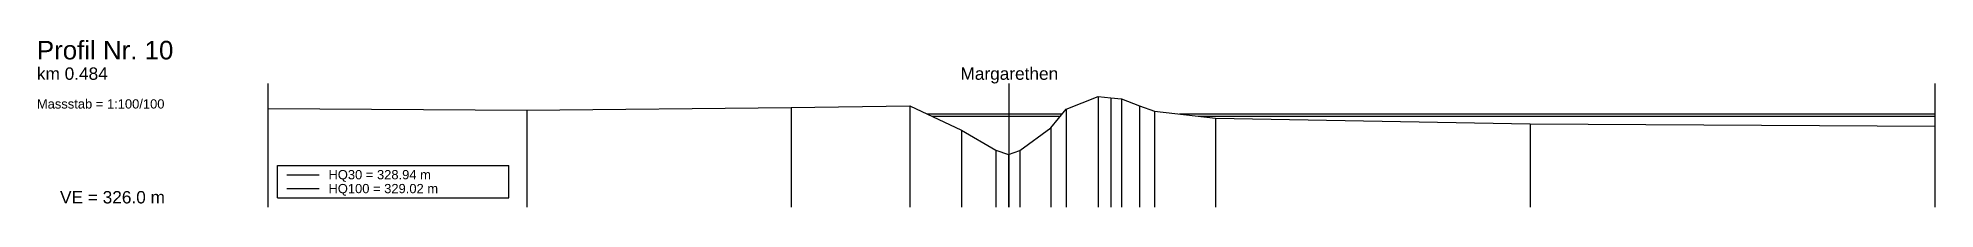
# Model space of a CAD drawing. Header units: millimetres. Extents: x -8 to 79, y -83 to 317.
# Drawn here: x -7.5 to 54, y 106 to 111.4 of the extents above; entities that cross this region are included whole.
import ezdxf
from ezdxf.enums import TextEntityAlignment as Align

# ---------------------------------------------------------------- set-up
doc = ezdxf.new("R2010")
doc.units = ezdxf.units.MM
doc.styles.get("Standard").update_dxf_attribs({"font": 'arial.ttf'})

msp = doc.modelspace()

# ---------------------------------------------------------------- texts
for s, height, p in [('Profil Nr. 10', 0.6, (-7.5, 110.6)), ('km 0.484', 0.4, (-7.5, 110)), ('Massstab = 1:100/100', 0.3, (-7.5, 109.1)), ('VE = 326.0 m', 0.4, (-6.75, 106))]:
    msp.add_text(s, height=height).set_placement(p, align=Align.BOTTOM_LEFT)
at = {"color": 1}
msp.add_text('Margarethen', height=0.4, dxfattribs=at).set_placement((24.015, 110), align=Align.BOTTOM_CENTER)
for s, p in [('HQ30 = 328.94 m', (1.95, 107.05)), ('HQ100 = 329.02 m', (1.95, 106.6))]:
    msp.add_text(s, height=0.3).set_placement(p, align=Align.MIDDLE_LEFT)

# ---------------------------------------------------------------- linework, layer by layer
at = {"layer": 'axis', "color": 1}
msp.add_line((24.015, 106), (24.015, 110), dxfattribs=at)
at = {"layer": 'frame'}
for p, q in [((0, 106), (0, 110)), ((54.017, 106), (54.017, 110)), ((0.3, 106.3), (0.3, 107.35)), ((0.3, 107.35), (7.8, 107.35)), ((7.8, 106.3), (7.8, 107.35)), ((0.3, 106.3), (7.8, 106.3))]:
    msp.add_line(p, q, dxfattribs=at)
at = {"layer": 'HQ100', "color": 3}
for p, q in [((21.35, 109.016), (25.728, 109.016)), ((29.531, 109.016), (54.017, 109.016)), ((0.6, 106.6), (1.65, 106.6))]:
    msp.add_line(p, q, dxfattribs=at)
at = {"layer": 'HQ30', "color": 2}
for p, q in [((21.504, 108.944), (25.669, 108.944)), ((30.149, 108.944), (54.017, 108.944)), ((0.6, 107.05), (1.65, 107.05))]:
    msp.add_line(p, q, dxfattribs=at)
at = {"layer": 'marker', "color": 253}
for p, q in [((26.897, 109.58), (26.897, 106)), ((27.309, 109.54), (27.309, 106)), ((27.65, 109.5), (27.65, 106)), ((8.38, 109.14), (8.38, 106)), ((16.94, 109.22), (16.94, 106)), ((20.79, 109.28), (20.79, 106)), ((25.854, 109.17), (25.854, 106)), ((28.231, 109.28), (28.231, 106)), ((28.723, 109.11), (28.723, 106)), ((30.693, 108.88), (30.693, 106)), ((22.465, 108.49), (22.465, 106)), ((25.363, 108.57), (25.363, 106)), ((40.895, 108.7), (40.895, 106)), ((23.578, 107.84), (23.578, 106)), ((23.989, 107.7), (23.989, 106)), ((24.36, 107.83), (24.36, 106))]:
    msp.add_line(p, q, dxfattribs=at)
at = {"layer": 'profile'}
msp.add_lwpolyline([(0, 109.19), (8.38, 109.14), (16.94, 109.22), (20.79, 109.28), (22.465, 108.49), (23.578, 107.84), (23.989, 107.7), (24.36, 107.83), (25.363, 108.57), (25.854, 109.17), (26.897, 109.58), (27.309, 109.54), (27.65, 109.5), (28.231, 109.28), (28.723, 109.11), (30.693, 108.88), (40.895, 108.7), (54.017, 108.62)], dxfattribs=at)

msp.set_redraw_order([(e.dxf.handle, doc.entitydb.next_handle()) for e in msp.query("TEXT MTEXT ATTDEF DIMENSION ARC_DIMENSION")])  # texts and dimensions are drawn at this point

doc.saveas('drawing.dxf')
